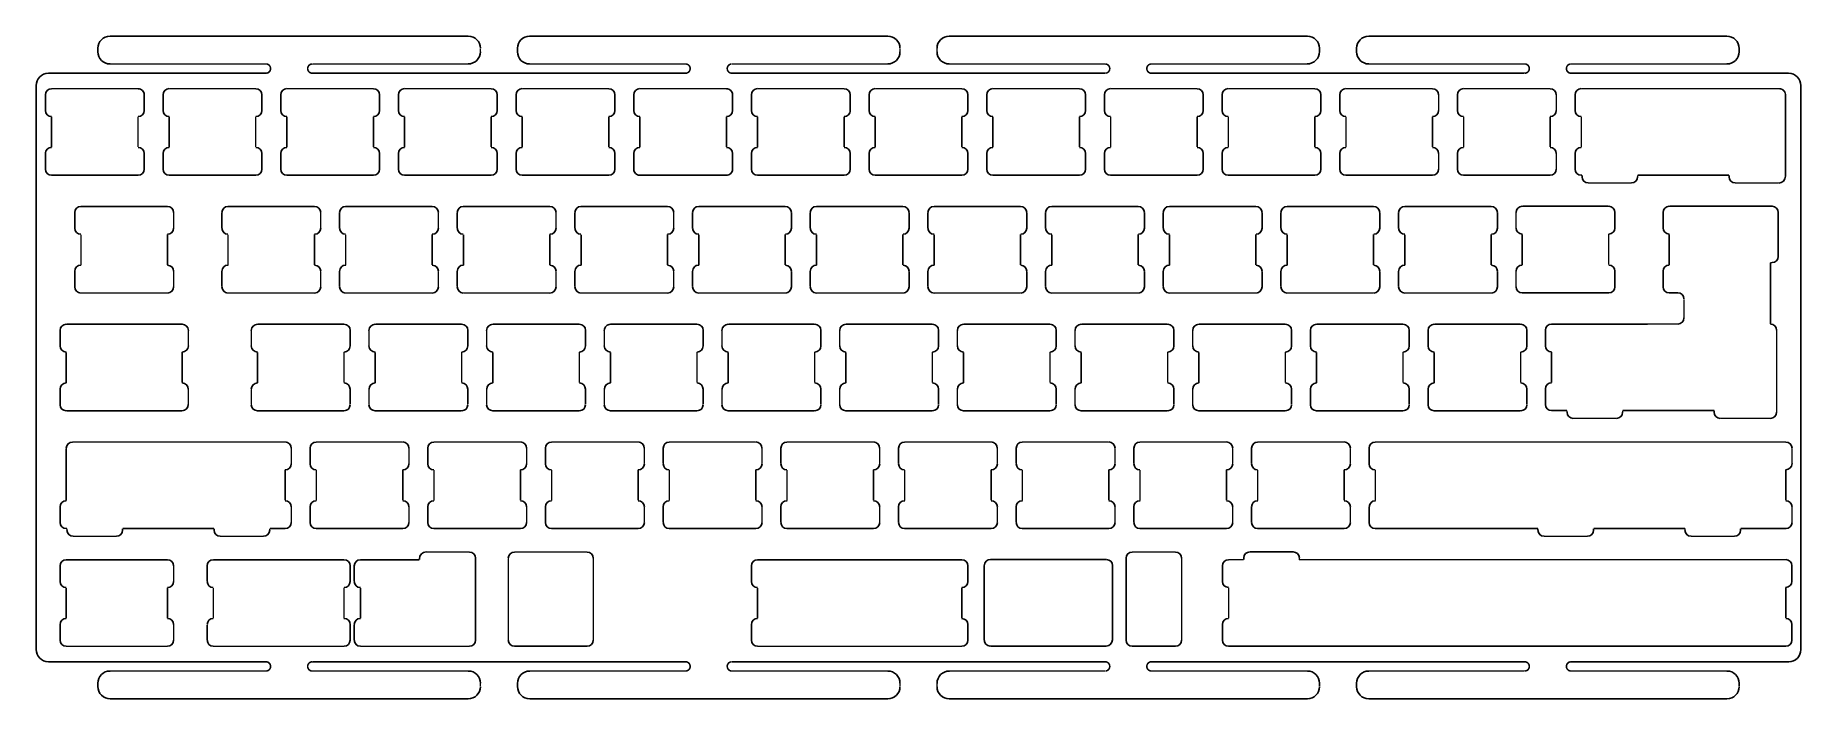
# Model space of a CAD drawing. Header units: millimetres. Extents: x 4 to 290, y -1 to 107.
import ezdxf

# ---------------------------------------------------------------- set-up
doc = ezdxf.new("R2010")
doc.units = ezdxf.units.MM
doc.layers.add('BoardOutLine', color=7, linetype='Continuous', true_color=0xff00ff)
doc.layers.add('TopSilkLayer', color=7, linetype='Continuous', true_color=0xffcc00)

msp = doc.modelspace()

# ---------------------------------------------------------------- linework, layer by layer
at = {"layer": 'BoardOutLine', "const_width": 0.254}
for points in [[(16.29, 106.56), (15.68, 106.56)], [(73.63, 106.56), (16.29, 106.56)], [(84.21, 106.56), (83.6, 106.56)], [(141.56, 106.56), (84.21, 106.56)], [(152.14, 106.56), (151.53, 106.56)], [(209.48, 106.56), (152.14, 106.56)], [(220.06, 106.56), (219.45, 106.56)], [(277.41, 106.56), (220.06, 106.56)], [(13.71, 104.56), (13.71, 104.06)], [(13.71, 104.03), (13.71, 104.06)], [(75.63, 104.59), (75.63, 104.56)], [(75.63, 104.06), (75.63, 104.55)], [(81.63, 104.56), (81.63, 104.06)], [(81.63, 104.56), (81.63, 104.06)], [(81.63, 104.03), (81.63, 104.06)], [(143.56, 104.59), (143.56, 104.56)], [(143.56, 104.06), (143.56, 104.55)], [(149.56, 104.56), (149.56, 104.06)], [(149.56, 104.56), (149.56, 104.06)], [(149.56, 104.03), (149.56, 104.06)], [(211.48, 104.59), (211.48, 104.55)], [(211.48, 104.06), (211.48, 104.55)], [(217.48, 104.56), (217.48, 104.06)], [(217.48, 104.03), (217.48, 104.06)], [(279.41, 104.06), (279.41, 104.55)], [(6.06, 100.56), (5.71, 100.56)], [(40.92, 100.56), (6.06, 100.56)], [(15.71, 102.06), (40.67, 102.06)], [(40.67, 102.06), (40.92, 102.06)], [(40.92, 102.06), (41.06, 102.05), (41.2, 102.01), (41.32, 101.94), (41.43, 101.86), (41.53, 101.75), (41.6, 101.63), (41.65, 101.47), (41.67, 101.33), (41.66, 101.19), (41.63, 101.06), (41.57, 100.93), (41.47, 100.8), (41.36, 100.7), (41.24, 100.63), (41.08, 100.58), (40.94, 100.56)], [(48.42, 100.56), (48.28, 100.57), (48.12, 100.62), (48, 100.69), (47.89, 100.78), (47.8, 100.89), (47.73, 101.01), (47.69, 101.14), (47.67, 101.28), (47.68, 101.45), (47.72, 101.58), (47.79, 101.71), (47.87, 101.82), (48, 101.93), (48.12, 102), (48.26, 102.04), (48.4, 102.06)], [(48.42, 102.06), (73.38, 102.06)], [(48.42, 100.56), (49.03, 100.56)], [(108.85, 100.56), (49.03, 100.56)], [(73.38, 102.06), (73.66, 102.06)], [(83.63, 102.06), (108.59, 102.06)], [(108.59, 102.06), (108.85, 102.06)], [(108.85, 102.06), (108.99, 102.05), (109.12, 102.01), (109.27, 101.93), (109.38, 101.84), (109.48, 101.71), (109.54, 101.59), (109.58, 101.45), (109.6, 101.31), (109.58, 101.15), (109.53, 101.01), (109.47, 100.89), (109.38, 100.78), (109.27, 100.69), (109.14, 100.62), (109.01, 100.58), (108.87, 100.56)], [(116.35, 100.56), (116.21, 100.57), (116.05, 100.62), (115.92, 100.69), (115.82, 100.78), (115.73, 100.89), (115.66, 101.01), (115.61, 101.14), (115.6, 101.28), (115.6, 101.43), (115.64, 101.56), (115.7, 101.69), (115.8, 101.82), (115.9, 101.92), (116.03, 101.99), (116.16, 102.04), (116.32, 102.06)], [(116.35, 102.06), (141.31, 102.06)], [(116.95, 100.56), (116.35, 100.56)], [(176.77, 100.56), (116.95, 100.56)], [(141.31, 102.06), (141.59, 102.06)], [(151.56, 102.06), (176.52, 102.06)], [(176.52, 102.06), (176.77, 102.06)], [(176.77, 102.06), (176.93, 102.04), (177.07, 102), (177.19, 101.93), (177.3, 101.84), (177.39, 101.73), (177.46, 101.61), (177.5, 101.47), (177.52, 101.33), (177.51, 101.17), (177.47, 101.03), (177.4, 100.91), (177.32, 100.8), (177.19, 100.69), (177.07, 100.62), (176.93, 100.58), (176.79, 100.56)], [(184.27, 100.56), (184.13, 100.57), (183.99, 100.61), (183.87, 100.68), (183.76, 100.76), (183.66, 100.87), (183.59, 100.99), (183.54, 101.14), (183.52, 101.28), (183.53, 101.43), (183.56, 101.56), (183.62, 101.69), (183.72, 101.82), (183.83, 101.92), (183.95, 101.99), (184.08, 102.04), (184.25, 102.06)], [(184.27, 102.06), (209.23, 102.06)], [(184.27, 100.56), (184.87, 100.56)], [(244.69, 100.56), (184.87, 100.56)], [(209.23, 102.06), (209.48, 102.06)], [(219.48, 102.06), (244.44, 102.06)], [(244.44, 102.06), (244.69, 102.06)], [(244.69, 102.06), (244.84, 102.05), (244.97, 102.01), (245.1, 101.94), (245.21, 101.86), (245.3, 101.75), (245.37, 101.63), (245.43, 101.47), (245.44, 101.33), (245.43, 101.17), (245.39, 101.03), (245.33, 100.91), (245.24, 100.8), (245.14, 100.7), (245.01, 100.63), (244.86, 100.58), (244.72, 100.56)], [(252.19, 100.56), (252.05, 100.57), (251.9, 100.62), (251.77, 100.69), (251.67, 100.78), (251.57, 100.89), (251.51, 101.01), (251.46, 101.14), (251.45, 101.28), (251.46, 101.45), (251.5, 101.58), (251.56, 101.71), (251.65, 101.82), (251.75, 101.92), (251.87, 101.99), (252.01, 102.04), (252.17, 102.06)], [(252.19, 102.06), (277.15, 102.06)], [(252.19, 100.56), (252.55, 100.56)], [(287.41, 100.56), (252.55, 100.56)], [(277.15, 102.06), (277.44, 102.06)], [(3.71, 98.56), (3.71, 8.27)], [(6.21, 98.06), (20.07, 98.06)], [(20.21, 98.06), (20.07, 98.06)], [(20.21, 98.06), (20.07, 98.06)], [(20.21, 98.06), (20.22, 98.06)], [(25.26, 98.06), (39.12, 98.06)], [(39.26, 98.06), (39.12, 98.06)], [(44.31, 98.06), (58.17, 98.06)], [(58.31, 98.06), (58.17, 98.06)], [(63.36, 98.06), (77.22, 98.06)], [(77.36, 98.06), (77.22, 98.06)], [(82.41, 98.06), (96.27, 98.06)], [(96.41, 98.06), (96.27, 98.06)], [(101.46, 98.06), (115.32, 98.06)], [(115.46, 98.06), (115.32, 98.06)], [(120.51, 98.06), (134.37, 98.06)], [(134.51, 98.06), (134.37, 98.06)], [(139.56, 98.06), (153.42, 98.06)], [(153.56, 98.06), (153.42, 98.06)], [(158.61, 98.06), (172.47, 98.06)], [(172.61, 98.06), (172.47, 98.06)], [(177.66, 98.06), (191.52, 98.06)], [(191.66, 98.06), (191.52, 98.06)], [(196.71, 98.06), (210.57, 98.06)], [(210.71, 98.06), (210.57, 98.06)], [(215.76, 98.06), (229.62, 98.06)], [(229.76, 98.06), (229.62, 98.06)], [(234.81, 98.06), (248.67, 98.06)], [(248.81, 98.06), (248.67, 98.06)], [(253.86, 98.06), (285.19, 98.06)], [(285.19, 98.06), (285.91, 98.06)], [(285.91, 98.06), (286.1, 98.04), (286.28, 97.99), (286.46, 97.9), (286.6, 97.78), (286.74, 97.62), (286.83, 97.46), (286.89, 97.28), (286.91, 97.07)], [(289.41, 98.56), (289.41, 97.65)], [(289.41, 7.36), (289.41, 97.65)], [(5.21, 97.08), (5.21, 97.03)], [(5.21, 94.56), (5.21, 97.03)], [(5.21, 94.56), (5.21, 94.51)], [(21.21, 97.06), (21.21, 94.58)], [(21.21, 94.58), (21.21, 94.54)], [(21.21, 94.56), (21.21, 94.54)], [(24.26, 97.08), (24.26, 97.03)], [(24.26, 94.56), (24.26, 97.03)], [(40.26, 97.06), (40.26, 94.58)], [(40.26, 94.58), (40.26, 94.54)], [(43.31, 97.08), (43.31, 97.03)], [(43.31, 94.56), (43.31, 97.03)], [(59.31, 97.06), (59.31, 94.58)], [(59.31, 94.58), (59.31, 94.54)], [(62.36, 97.08), (62.36, 97.03)], [(62.36, 94.56), (62.36, 97.03)], [(78.36, 97.06), (78.36, 94.58)], [(78.36, 94.58), (78.36, 94.54)], [(81.41, 97.08), (81.41, 97.03)], [(81.41, 94.56), (81.41, 97.03)], [(97.41, 97.06), (97.41, 94.58)], [(97.41, 94.58), (97.41, 94.54)], [(100.46, 97.08), (100.46, 97.03)], [(100.46, 94.56), (100.46, 97.03)], [(116.46, 97.06), (116.46, 94.58)], [(116.46, 94.58), (116.46, 94.54)], [(119.51, 97.08), (119.51, 97.03)], [(119.51, 94.56), (119.51, 97.03)], [(135.51, 97.06), (135.51, 94.58)], [(135.51, 94.58), (135.51, 94.54)], [(138.56, 97.08), (138.56, 97.03)], [(138.56, 94.56), (138.56, 97.03)], [(154.56, 97.06), (154.56, 94.58)], [(154.56, 94.58), (154.56, 94.54)], [(157.61, 97.08), (157.61, 97.03)], [(157.61, 94.56), (157.61, 97.03)], [(173.61, 97.06), (173.61, 94.58)], [(173.61, 94.58), (173.61, 94.54)], [(176.66, 97.08), (176.66, 97.03)], [(176.66, 94.56), (176.66, 97.03)], [(192.66, 97.06), (192.66, 94.58)], [(192.66, 94.58), (192.66, 94.54)], [(195.71, 97.08), (195.71, 97.03)], [(195.71, 94.56), (195.71, 97.03)], [(211.71, 97.06), (211.71, 94.58)], [(211.71, 94.58), (211.71, 94.54)], [(214.76, 97.08), (214.76, 97.03)], [(214.76, 94.56), (214.76, 97.03)], [(230.76, 97.06), (230.76, 94.58)], [(230.76, 94.58), (230.76, 94.54)], [(233.81, 97.08), (233.81, 97.03)], [(233.81, 94.56), (233.81, 97.03)], [(249.81, 97.06), (249.81, 94.58)], [(249.81, 94.58), (249.81, 94.54)], [(252.86, 97.03), (252.86, 97.08)], [(252.86, 94.56), (252.86, 97.03)], [(286.91, 96.66), (286.91, 97.07)], [(286.91, 96.66), (286.91, 88.65)], [(6.21, 88.56), (6.21, 93.51)], [(20.21, 93.56), (20.21, 88.61)], [(25.26, 88.56), (25.26, 93.51)], [(39.26, 93.56), (39.26, 88.61)], [(44.31, 88.56), (44.31, 93.51)], [(58.31, 93.56), (58.31, 88.61)], [(63.36, 88.56), (63.36, 93.51)], [(77.36, 93.56), (77.36, 88.61)], [(82.41, 88.56), (82.41, 93.51)], [(96.41, 93.56), (96.41, 88.61)], [(101.46, 88.56), (101.46, 93.51)], [(115.46, 93.56), (115.46, 88.61)], [(120.51, 88.56), (120.51, 93.51)], [(134.51, 93.56), (134.51, 88.61)], [(139.56, 88.56), (139.56, 93.51)], [(153.56, 93.56), (153.56, 88.61)], [(158.61, 88.56), (158.61, 93.51)], [(172.61, 93.56), (172.61, 88.61)], [(177.66, 88.56), (177.66, 93.51)], [(191.66, 93.56), (191.66, 88.61)], [(196.71, 88.56), (196.71, 93.51)], [(210.71, 93.56), (210.71, 88.61)], [(215.76, 88.56), (215.76, 93.51)], [(229.76, 93.56), (229.76, 88.61)], [(234.81, 88.56), (234.81, 93.51)], [(248.81, 93.56), (248.81, 88.61)], [(253.86, 88.56), (253.86, 93.51)], [(20.21, 88.56), (20.22, 88.56)], [(286.91, 88.65), (286.91, 83.9)], [(5.21, 87.56), (5.21, 87.58)], [(5.21, 85.06), (5.21, 87.53)], [(21.21, 87.56), (21.21, 85.08)], [(24.26, 85.06), (24.26, 87.53)], [(40.26, 87.56), (40.26, 85.08)], [(43.31, 85.06), (43.31, 87.53)], [(59.31, 87.56), (59.31, 85.08)], [(62.36, 85.06), (62.36, 87.53)], [(78.36, 87.56), (78.36, 85.08)], [(81.41, 85.06), (81.41, 87.53)], [(97.41, 87.56), (97.41, 85.08)], [(100.46, 85.06), (100.46, 87.53)], [(116.46, 87.56), (116.46, 85.08)], [(119.51, 85.06), (119.51, 87.53)], [(135.51, 87.56), (135.51, 85.08)], [(138.56, 85.06), (138.56, 87.53)], [(154.56, 87.56), (154.56, 85.08)], [(157.61, 85.06), (157.61, 87.53)], [(173.61, 87.56), (173.61, 85.08)], [(176.66, 85.06), (176.66, 87.53)], [(192.66, 87.56), (192.66, 85.08)], [(195.71, 85.06), (195.71, 87.53)], [(211.71, 87.56), (211.71, 85.08)], [(214.76, 85.06), (214.76, 87.53)], [(230.76, 87.56), (230.76, 85.08)], [(233.81, 85.06), (233.81, 87.53)], [(249.81, 87.56), (249.81, 85.08)], [(252.86, 85.06), (252.86, 87.53)], [(6.19, 84.06), (6.35, 84.06)], [(6.21, 84.06), (6.19, 84.06)], [(6.21, 84.06), (6.35, 84.06)], [(20.21, 84.06), (6.35, 84.06)], [(21.21, 85.06), (21.21, 85.04)], [(21.21, 85.06), (21.21, 85.04)], [(25.24, 84.06), (25.4, 84.06)], [(39.26, 84.06), (25.4, 84.06)], [(40.26, 85.06), (40.26, 85.04)], [(44.29, 84.06), (44.45, 84.06)], [(58.31, 84.06), (44.45, 84.06)], [(59.31, 85.06), (59.31, 85.04)], [(63.34, 84.06), (63.5, 84.06)], [(77.36, 84.06), (63.5, 84.06)], [(78.36, 85.06), (78.36, 85.04)], [(82.39, 84.06), (82.55, 84.06)], [(96.41, 84.06), (82.55, 84.06)], [(97.41, 85.06), (97.41, 85.04)], [(101.44, 84.06), (101.6, 84.06)], [(115.46, 84.06), (101.6, 84.06)], [(116.46, 85.06), (116.46, 85.04)], [(120.49, 84.06), (120.65, 84.06)], [(134.51, 84.06), (120.65, 84.06)], [(135.51, 85.06), (135.51, 85.04)], [(139.54, 84.06), (139.7, 84.06)], [(153.56, 84.06), (139.7, 84.06)], [(154.56, 85.06), (154.56, 85.04)], [(158.59, 84.06), (158.75, 84.06)], [(172.61, 84.06), (158.75, 84.06)], [(173.61, 85.06), (173.61, 85.04)], [(177.64, 84.06), (177.8, 84.06)], [(191.66, 84.06), (177.8, 84.06)], [(192.66, 85.06), (192.66, 85.04)], [(196.69, 84.06), (196.85, 84.06)], [(210.71, 84.06), (196.85, 84.06)], [(211.71, 85.06), (211.71, 85.04)], [(215.74, 84.06), (215.9, 84.06)], [(229.76, 84.06), (215.9, 84.06)], [(230.76, 85.06), (230.76, 85.04)], [(234.79, 84.06), (234.95, 84.06)], [(248.81, 84.06), (234.95, 84.06)], [(249.81, 85.06), (249.81, 85.04)], [(253.98, 84.06), (253.86, 84.06)], [(253.86, 84.06), (253.98, 84.06)], [(253.98, 83.8), (253.98, 84.06)], [(254.96, 82.8), (255.05, 82.8)], [(261.98, 82.8), (255.05, 82.8)], [(262.98, 84.06), (262.98, 83.8)], [(262.98, 83.79), (262.98, 84.06)], [(262.98, 84.06), (263.13, 84.06)], [(277.79, 84.06), (263.13, 84.06)], [(277.79, 83.8), (277.79, 84.06)], [(278.78, 82.8), (278.86, 82.8)], [(285.79, 82.8), (278.86, 82.8)], [(9.97, 78.02), (9.97, 77.98)], [(9.97, 75.51), (9.97, 77.98)], [(10.97, 79.01), (24.83, 79.01)], [(24.97, 79.01), (24.83, 79.01)], [(25.97, 78.01), (25.97, 75.53)], [(33.78, 78.02), (33.78, 77.98)], [(33.78, 75.51), (33.78, 77.98)], [(34.78, 79.01), (48.64, 79.01)], [(48.78, 79.01), (48.64, 79.01)], [(49.78, 78.01), (49.78, 75.53)], [(52.83, 78.02), (52.83, 77.98)], [(52.83, 75.51), (52.83, 77.98)], [(53.83, 79.01), (67.69, 79.01)], [(67.83, 79.01), (67.69, 79.01)], [(68.83, 78.01), (68.83, 75.53)], [(71.88, 78.02), (71.88, 77.98)], [(71.88, 75.51), (71.88, 77.98)], [(72.88, 79.01), (86.74, 79.01)], [(86.88, 79.01), (86.74, 79.01)], [(87.88, 78.01), (87.88, 75.53)], [(90.93, 78.02), (90.93, 77.98)], [(90.93, 75.51), (90.93, 77.98)], [(91.93, 79.01), (105.79, 79.01)], [(105.93, 79.01), (105.79, 79.01)], [(106.93, 78.01), (106.93, 75.53)], [(109.98, 78.02), (109.98, 77.98)], [(109.98, 75.51), (109.98, 77.98)], [(110.98, 79.01), (124.84, 79.01)], [(124.98, 79.01), (124.84, 79.01)], [(125.98, 78.01), (125.98, 75.53)], [(129.03, 78.02), (129.03, 77.98)], [(129.03, 75.51), (129.03, 77.98)], [(130.03, 79.01), (143.89, 79.01)], [(144.03, 79.01), (143.89, 79.01)], [(145.03, 78.01), (145.03, 75.53)], [(148.08, 78.02), (148.08, 77.98)], [(148.08, 75.51), (148.08, 77.98)], [(149.08, 79.01), (162.94, 79.01)], [(163.08, 79.01), (162.94, 79.01)], [(164.08, 78.01), (164.08, 75.53)], [(167.13, 78.02), (167.13, 77.98)], [(167.13, 75.51), (167.13, 77.98)], [(168.13, 79.01), (181.99, 79.01)], [(182.13, 79.01), (181.99, 79.01)], [(183.13, 78.01), (183.13, 75.53)], [(186.18, 78.02), (186.18, 77.98)], [(186.18, 75.51), (186.18, 77.98)], [(187.18, 79.01), (201.04, 79.01)], [(201.18, 79.01), (201.04, 79.01)], [(202.18, 78.01), (202.18, 75.53)], [(205.23, 78.02), (205.23, 77.98)], [(205.23, 75.51), (205.23, 77.98)], [(206.23, 79.01), (220.09, 79.01)], [(220.23, 79.01), (220.09, 79.01)], [(221.23, 78.01), (221.23, 75.53)], [(224.28, 78.02), (224.28, 77.98)], [(224.28, 75.51), (224.28, 77.98)], [(225.28, 79.01), (239.14, 79.01)], [(239.28, 79.01), (239.14, 79.01)], [(240.28, 78.01), (240.28, 75.53)], [(243.29, 78.05), (243.29, 78.01)], [(243.29, 75.54), (243.29, 78.01)], [(244.29, 79.04), (258.15, 79.04)], [(258.29, 79.04), (258.15, 79.04)], [(259.29, 78.04), (259.29, 75.56)], [(267.1, 75.54), (267.1, 78.01)], [(268.1, 79.04), (284.58, 79.04)], [(284.76, 79.04), (284.58, 79.04)], [(285.74, 78.04), (285.74, 70.99)], [(10.97, 69.51), (10.97, 74.46)], [(24.97, 74.51), (24.97, 69.56)], [(25.97, 75.53), (25.97, 75.49)], [(34.78, 69.51), (34.78, 74.46)], [(48.78, 74.51), (48.78, 69.56)], [(49.78, 75.53), (49.78, 75.49)], [(53.83, 69.51), (53.83, 74.46)], [(67.83, 74.51), (67.83, 69.56)], [(68.83, 75.53), (68.83, 75.49)], [(72.88, 69.51), (72.88, 74.46)], [(86.88, 74.51), (86.88, 69.56)], [(87.88, 75.53), (87.88, 75.49)], [(91.93, 69.51), (91.93, 74.46)], [(105.93, 74.51), (105.93, 69.56)], [(106.93, 75.53), (106.93, 75.49)], [(110.98, 69.51), (110.98, 74.46)], [(124.98, 74.51), (124.98, 69.56)], [(125.98, 75.53), (125.98, 75.49)], [(130.03, 69.51), (130.03, 74.46)], [(144.03, 74.51), (144.03, 69.56)], [(145.03, 75.53), (145.03, 75.49)], [(149.08, 69.51), (149.08, 74.46)], [(163.08, 74.51), (163.08, 69.56)], [(164.08, 75.53), (164.08, 75.49)], [(168.13, 69.51), (168.13, 74.46)], [(182.13, 74.51), (182.13, 69.56)], [(183.13, 75.53), (183.13, 75.49)], [(187.18, 69.51), (187.18, 74.46)], [(201.18, 74.51), (201.18, 69.56)], [(202.18, 75.53), (202.18, 75.49)], [(206.23, 69.51), (206.23, 74.46)], [(220.23, 74.51), (220.23, 69.56)], [(221.23, 75.53), (221.23, 75.49)], [(225.28, 69.51), (225.28, 74.46)], [(239.28, 74.51), (239.28, 69.56)], [(240.28, 75.53), (240.28, 75.49)], [(244.29, 69.54), (244.29, 74.48)], [(258.29, 74.54), (258.29, 69.58)], [(259.29, 75.56), (259.29, 75.52)], [(268.1, 69.54), (268.1, 74.49)], [(25.97, 68.51), (25.97, 66.03)], [(49.78, 68.51), (49.78, 66.03)], [(68.83, 68.51), (68.83, 66.03)], [(87.88, 68.51), (87.88, 66.03)], [(106.93, 68.51), (106.93, 66.03)], [(125.98, 68.51), (125.98, 66.03)], [(145.03, 68.51), (145.03, 66.03)], [(164.08, 68.51), (164.08, 66.03)], [(183.13, 68.51), (183.13, 66.03)], [(202.18, 68.51), (202.18, 66.03)], [(221.23, 68.51), (221.23, 66.03)], [(240.28, 68.51), (240.28, 66.03)], [(243.29, 66.03), (243.29, 68.51)], [(259.29, 68.53), (259.29, 66.06)], [(267.1, 66.04), (267.1, 68.51)], [(284.48, 69.92), (284.48, 60.09)], [(284.74, 69.92), (284.49, 69.92)], [(284.48, 69.92), (284.74, 69.92)], [(285.74, 70.92), (285.74, 70.99)], [(9.97, 66.01), (9.97, 68.48)], [(25.97, 66.01), (25.97, 65.99)], [(33.78, 66.01), (33.78, 68.48)], [(49.78, 66.01), (49.78, 65.99)], [(52.83, 66.01), (52.83, 68.48)], [(68.83, 66.01), (68.83, 65.99)], [(71.88, 66.01), (71.88, 68.48)], [(87.88, 66.01), (87.88, 65.99)], [(90.93, 66.01), (90.93, 68.48)], [(106.93, 66.01), (106.93, 65.99)], [(109.98, 66.01), (109.98, 68.48)], [(125.98, 66.01), (125.98, 65.99)], [(129.03, 66.01), (129.03, 68.48)], [(145.03, 66.01), (145.03, 65.99)], [(148.08, 66.01), (148.08, 68.48)], [(164.08, 66.01), (164.08, 65.99)], [(167.13, 66.01), (167.13, 68.48)], [(183.13, 66.01), (183.13, 65.99)], [(186.18, 66.01), (186.18, 68.48)], [(202.18, 66.01), (202.18, 65.99)], [(205.23, 66.01), (205.23, 68.48)], [(221.23, 66.01), (221.23, 65.99)], [(224.28, 66.01), (224.28, 68.48)], [(240.28, 66.01), (240.28, 65.99)], [(259.29, 66.03), (259.29, 66.02)], [(10.96, 65.01), (11.11, 65.01)], [(24.97, 65.01), (11.11, 65.01)], [(34.77, 65.01), (34.92, 65.01)], [(48.78, 65.01), (34.92, 65.01)], [(53.82, 65.01), (53.97, 65.01)], [(67.83, 65.01), (53.97, 65.01)], [(72.87, 65.01), (73.02, 65.01)], [(86.88, 65.01), (73.02, 65.01)], [(91.92, 65.01), (92.07, 65.01)], [(105.93, 65.01), (92.07, 65.01)], [(110.97, 65.01), (111.12, 65.01)], [(124.98, 65.01), (111.12, 65.01)], [(130.02, 65.01), (130.17, 65.01)], [(144.03, 65.01), (130.17, 65.01)], [(149.07, 65.01), (149.22, 65.01)], [(163.08, 65.01), (149.22, 65.01)], [(168.12, 65.01), (168.27, 65.01)], [(182.13, 65.01), (168.27, 65.01)], [(187.17, 65.01), (187.32, 65.01)], [(201.18, 65.01), (187.32, 65.01)], [(206.22, 65.01), (206.37, 65.01)], [(220.23, 65.01), (206.37, 65.01)], [(225.27, 65.01), (225.42, 65.01)], [(239.28, 65.01), (225.42, 65.01)], [(244.28, 65.03), (244.43, 65.03)], [(258.29, 65.03), (244.43, 65.03)], [(269.48, 65.04), (268.12, 65.04)], [(270.48, 60.99), (270.48, 64.01)], [(8.59, 59.96), (27.17, 59.96)], [(27.35, 59.96), (27.17, 59.96)], [(27.35, 59.96), (27.37, 59.96)], [(39.55, 59.96), (53.41, 59.96)], [(53.55, 59.96), (53.41, 59.96)], [(58.6, 59.96), (72.46, 59.96)], [(72.6, 59.96), (72.46, 59.96)], [(77.65, 59.96), (91.51, 59.96)], [(91.65, 59.96), (91.51, 59.96)], [(96.7, 59.96), (110.56, 59.96)], [(110.7, 59.96), (110.56, 59.96)], [(115.75, 59.96), (129.61, 59.96)], [(129.75, 59.96), (129.61, 59.96)], [(134.8, 59.96), (148.66, 59.96)], [(148.8, 59.96), (148.66, 59.96)], [(153.85, 59.96), (167.71, 59.96)], [(167.85, 59.96), (167.71, 59.96)], [(172.9, 59.96), (186.76, 59.96)], [(186.9, 59.96), (186.76, 59.96)], [(191.95, 59.96), (205.81, 59.96)], [(205.95, 59.96), (205.81, 59.96)], [(211, 59.96), (224.86, 59.96)], [(225, 59.96), (224.86, 59.96)], [(230.05, 59.96), (243.91, 59.96)], [(244.05, 59.96), (243.91, 59.96)], [(249.05, 59.98), (269.28, 59.99)], [(269.5, 59.99), (269.28, 59.99)], [(284.48, 59.99), (284.48, 60.09)], [(7.59, 58.93), (7.59, 58.96)], [(7.59, 58.96), (7.59, 58.84)], [(7.59, 56.46), (7.59, 58.93)], [(28.35, 58.96), (28.35, 56.48)], [(38.55, 58.97), (38.55, 58.93)], [(38.55, 56.46), (38.55, 58.93)], [(54.55, 58.96), (54.55, 56.48)], [(57.6, 58.97), (57.6, 58.93)], [(57.6, 56.46), (57.6, 58.93)], [(73.6, 58.96), (73.6, 56.48)], [(76.65, 58.97), (76.65, 58.93)], [(76.65, 56.46), (76.65, 58.93)], [(92.65, 58.96), (92.65, 56.48)], [(95.7, 58.97), (95.7, 58.93)], [(95.7, 56.46), (95.7, 58.93)], [(111.7, 58.96), (111.7, 56.48)], [(114.75, 58.97), (114.75, 58.93)], [(114.75, 56.46), (114.75, 58.93)], [(130.75, 58.96), (130.75, 56.48)], [(133.8, 58.97), (133.8, 58.93)], [(133.8, 56.46), (133.8, 58.93)], [(149.8, 58.96), (149.8, 56.48)], [(152.85, 58.97), (152.85, 58.93)], [(152.85, 56.46), (152.85, 58.93)], [(168.85, 58.96), (168.85, 56.48)], [(171.9, 58.97), (171.9, 58.93)], [(171.9, 56.46), (171.9, 58.93)], [(187.9, 58.96), (187.9, 56.48)], [(190.95, 58.97), (190.95, 58.93)], [(190.95, 56.46), (190.95, 58.93)], [(206.95, 58.96), (206.95, 56.48)], [(210, 58.97), (210, 58.93)], [(210, 56.46), (210, 58.93)], [(226, 58.96), (226, 56.48)], [(229.05, 58.97), (229.05, 58.93)], [(229.05, 56.46), (229.05, 58.93)], [(245.05, 58.96), (245.05, 56.48)], [(248.05, 56.48), (248.05, 58.96)], [(285.48, 58.99), (285.48, 45.98)], [(8.59, 50.46), (8.59, 55.41)], [(27.35, 55.46), (27.35, 50.51)], [(28.35, 56.48), (28.35, 56.44)], [(39.55, 50.46), (39.55, 55.41)], [(53.55, 55.46), (53.55, 50.51)], [(54.55, 56.48), (54.55, 56.44)], [(58.6, 50.46), (58.6, 55.41)], [(72.6, 55.46), (72.6, 50.51)], [(73.6, 56.48), (73.6, 56.44)], [(77.65, 50.46), (77.65, 55.41)], [(91.65, 55.46), (91.65, 50.51)], [(92.65, 56.48), (92.65, 56.44)], [(96.7, 50.46), (96.7, 55.41)], [(110.7, 55.46), (110.7, 50.51)], [(111.7, 56.48), (111.7, 56.44)], [(115.75, 50.46), (115.75, 55.41)], [(129.75, 55.46), (129.75, 50.51)], [(130.75, 56.48), (130.75, 56.44)], [(134.8, 50.46), (134.8, 55.41)], [(148.8, 55.46), (148.8, 50.51)], [(149.8, 56.48), (149.8, 56.44)], [(153.85, 50.46), (153.85, 55.41)], [(167.85, 55.46), (167.85, 50.51)], [(168.85, 56.48), (168.85, 56.44)], [(172.9, 50.46), (172.9, 55.41)], [(186.9, 55.46), (186.9, 50.51)], [(187.9, 56.48), (187.9, 56.44)], [(191.95, 50.46), (191.95, 55.41)], [(205.95, 55.46), (205.95, 50.51)], [(206.95, 56.48), (206.95, 56.44)], [(211, 50.46), (211, 55.41)], [(225, 55.46), (225, 50.51)], [(226, 56.48), (226, 56.44)], [(230.05, 50.46), (230.05, 55.41)], [(244.05, 55.46), (244.05, 50.51)], [(245.05, 56.48), (245.05, 56.44)], [(249.05, 50.49), (249.05, 55.44)], [(7.59, 49.43), (7.59, 49.47)], [(7.59, 46.96), (7.59, 49.43)], [(28.35, 49.46), (28.35, 46.98)], [(38.55, 46.96), (38.55, 49.43)], [(54.55, 49.46), (54.55, 46.98)], [(57.6, 46.96), (57.6, 49.43)], [(73.6, 49.46), (73.6, 46.98)], [(76.65, 46.96), (76.65, 49.43)], [(92.65, 49.46), (92.65, 46.98)], [(95.7, 46.96), (95.7, 49.43)], [(111.7, 49.46), (111.7, 46.98)], [(114.75, 46.96), (114.75, 49.43)], [(130.75, 49.46), (130.75, 46.98)], [(133.8, 46.96), (133.8, 49.43)], [(149.8, 49.46), (149.8, 46.98)], [(152.85, 46.96), (152.85, 49.43)], [(168.85, 49.46), (168.85, 46.98)], [(171.9, 46.96), (171.9, 49.43)], [(187.9, 49.46), (187.9, 46.98)], [(190.95, 46.96), (190.95, 49.43)], [(206.95, 49.46), (206.95, 46.98)], [(210, 46.96), (210, 49.43)], [(226, 49.46), (226, 46.98)], [(229.05, 46.96), (229.05, 49.43)], [(245.05, 49.46), (245.05, 46.98)], [(248.05, 49.5), (248.05, 49.46)], [(248.05, 46.99), (248.05, 49.46)], [(8.59, 45.96), (8.58, 45.96)], [(8.59, 45.96), (8.78, 45.96)], [(8.59, 45.96), (8.78, 45.96)], [(27.35, 45.96), (8.78, 45.96)], [(28.35, 46.98), (28.35, 46.96)], [(39.53, 45.96), (39.69, 45.96)], [(53.55, 45.96), (39.69, 45.96)], [(54.55, 46.96), (54.55, 46.94)], [(58.58, 45.96), (58.74, 45.96)], [(72.6, 45.96), (58.74, 45.96)], [(73.6, 46.96), (73.6, 46.94)], [(77.63, 45.96), (77.79, 45.96)], [(91.65, 45.96), (77.79, 45.96)], [(92.65, 46.96), (92.65, 46.94)], [(96.68, 45.96), (96.84, 45.96)], [(110.7, 45.96), (96.84, 45.96)], [(111.7, 46.96), (111.7, 46.94)], [(115.73, 45.96), (115.89, 45.96)], [(129.75, 45.96), (115.89, 45.96)], [(130.75, 46.96), (130.75, 46.94)], [(134.78, 45.96), (134.94, 45.96)], [(148.8, 45.96), (134.94, 45.96)], [(149.8, 46.96), (149.8, 46.94)], [(153.83, 45.96), (153.99, 45.96)], [(167.85, 45.96), (153.99, 45.96)], [(168.85, 46.96), (168.85, 46.94)], [(172.88, 45.96), (173.04, 45.96)], [(186.9, 45.96), (173.04, 45.96)], [(187.9, 46.96), (187.9, 46.94)], [(191.93, 45.96), (192.09, 45.96)], [(205.95, 45.96), (192.09, 45.96)], [(206.95, 46.96), (206.95, 46.94)], [(210.98, 45.96), (211.14, 45.96)], [(225, 45.96), (211.14, 45.96)], [(226, 46.96), (226, 46.94)], [(230.03, 45.96), (230.19, 45.96)], [(244.05, 45.96), (230.19, 45.96)], [(245.05, 46.96), (245.05, 46.94)], [(249.04, 45.99), (249.08, 45.99)], [(251.55, 45.99), (249.08, 45.99)], [(251.55, 45.73), (251.55, 45.98)], [(260.55, 45.99), (260.55, 45.73)], [(260.55, 45.99), (260.7, 45.99)], [(275.37, 45.99), (260.7, 45.99)], [(275.37, 45.73), (275.37, 45.99)], [(285.48, 45.98), (285.48, 45.73)], [(252.54, 44.73), (252.62, 44.73)], [(259.55, 44.73), (252.62, 44.73)], [(276.35, 44.73), (276.46, 44.73)], [(283.88, 44.73), (276.46, 44.73)], [(283.88, 44.73), (284.5, 44.73)], [(8.59, 39.39), (8.59, 39.91)], [(9.93, 40.91), (9.58, 40.91)], [(9.93, 40.91), (43.67, 40.91)], [(44.02, 40.91), (43.67, 40.91)], [(45.02, 39.91), (45.02, 37.43)], [(48.07, 39.92), (48.07, 39.88)], [(49.07, 40.91), (62.93, 40.91)], [(63.07, 40.91), (62.93, 40.91)], [(64.07, 39.91), (64.07, 37.43)], [(67.12, 39.92), (67.12, 39.88)], [(68.12, 40.91), (81.98, 40.91)], [(82.12, 40.91), (81.98, 40.91)], [(83.12, 39.91), (83.12, 37.43)], [(86.17, 39.92), (86.17, 39.88)], [(87.17, 40.91), (101.03, 40.91)], [(101.17, 40.91), (101.03, 40.91)], [(102.17, 39.91), (102.17, 37.43)], [(105.22, 39.92), (105.22, 39.88)], [(106.22, 40.91), (120.08, 40.91)], [(120.22, 40.91), (120.08, 40.91)], [(121.22, 39.91), (121.22, 37.43)], [(124.27, 39.92), (124.27, 39.88)], [(125.27, 40.91), (139.13, 40.91)], [(139.27, 40.91), (139.13, 40.91)], [(140.27, 39.91), (140.27, 37.43)], [(143.32, 39.92), (143.32, 39.88)], [(144.32, 40.91), (158.18, 40.91)], [(158.32, 40.91), (158.18, 40.91)], [(159.32, 39.91), (159.32, 37.43)], [(162.37, 39.92), (162.37, 39.88)], [(163.37, 40.91), (177.23, 40.91)], [(177.37, 40.91), (177.23, 40.91)], [(178.37, 39.91), (178.37, 37.43)], [(181.42, 39.92), (181.42, 39.88)], [(182.42, 40.91), (196.28, 40.91)], [(196.42, 40.91), (196.28, 40.91)], [(197.42, 39.91), (197.42, 37.43)], [(200.47, 39.92), (200.47, 39.88)], [(201.47, 40.91), (215.33, 40.91)], [(215.47, 40.91), (215.33, 40.91)], [(216.47, 39.91), (216.47, 37.43)], [(219.52, 39.92), (219.52, 39.88)], [(220.5, 40.91), (286.83, 40.91)], [(286.99, 40.91), (286.83, 40.91)], [(287.97, 39.91), (287.97, 37.43)], [(8.59, 31.41), (8.59, 39.39)], [(45.02, 37.43), (45.02, 37.39)], [(48.07, 37.41), (48.07, 39.88)], [(64.07, 37.43), (64.07, 37.39)], [(67.12, 37.41), (67.12, 39.88)], [(83.12, 37.43), (83.12, 37.39)], [(86.17, 37.41), (86.17, 39.88)], [(102.17, 37.43), (102.17, 37.39)], [(105.22, 37.41), (105.22, 39.88)], [(121.22, 37.43), (121.22, 37.39)], [(124.27, 37.41), (124.27, 39.88)], [(140.27, 37.43), (140.27, 37.39)], [(143.32, 37.41), (143.32, 39.88)], [(159.32, 37.43), (159.32, 37.39)], [(162.37, 37.41), (162.37, 39.88)], [(178.37, 37.43), (178.37, 37.39)], [(181.42, 37.41), (181.42, 39.88)], [(197.42, 37.43), (197.42, 37.39)], [(200.47, 37.41), (200.47, 39.88)], [(216.47, 37.43), (216.47, 37.39)], [(219.52, 37.41), (219.52, 39.88)], [(44.02, 36.41), (44.02, 31.46)], [(49.07, 31.41), (49.07, 36.36)], [(63.07, 36.41), (63.07, 31.46)], [(68.12, 31.41), (68.12, 36.36)], [(82.12, 36.41), (82.12, 31.46)], [(87.17, 31.41), (87.17, 36.36)], [(101.17, 36.41), (101.17, 31.46)], [(106.22, 31.41), (106.22, 36.36)], [(120.22, 36.41), (120.22, 31.46)], [(125.27, 31.41), (125.27, 36.36)], [(139.27, 36.41), (139.27, 31.46)], [(144.32, 31.41), (144.32, 36.36)], [(158.32, 36.41), (158.32, 31.46)], [(163.37, 31.41), (163.37, 36.36)], [(177.37, 36.41), (177.37, 31.46)], [(182.42, 31.41), (182.42, 36.36)], [(196.42, 36.41), (196.42, 31.46)], [(201.47, 31.41), (201.47, 36.36)], [(215.47, 36.41), (215.47, 31.46)], [(220.52, 31.41), (220.52, 36.36)], [(286.97, 36.41), (286.97, 31.46)], [(44.02, 31.41), (44.04, 31.41)], [(7.59, 30.41), (7.59, 30.42)], [(7.59, 27.91), (7.59, 30.38)], [(45.02, 30.41), (45.02, 27.93)], [(48.07, 27.91), (48.07, 30.38)], [(64.07, 30.41), (64.07, 27.93)], [(67.12, 27.91), (67.12, 30.38)], [(83.12, 30.41), (83.12, 27.93)], [(86.17, 27.91), (86.17, 30.38)], [(102.17, 30.41), (102.17, 27.93)], [(105.22, 27.91), (105.22, 30.38)], [(121.22, 30.41), (121.22, 27.93)], [(124.27, 27.91), (124.27, 30.38)], [(140.27, 30.41), (140.27, 27.93)], [(143.32, 27.91), (143.32, 30.38)], [(159.32, 30.41), (159.32, 27.93)], [(162.37, 27.91), (162.37, 30.38)], [(178.37, 30.41), (178.37, 27.93)], [(181.42, 27.91), (181.42, 30.38)], [(197.42, 30.41), (197.42, 27.93)], [(200.47, 27.91), (200.47, 30.38)], [(216.47, 30.41), (216.47, 27.93)], [(219.52, 27.91), (219.52, 30.38)], [(287.97, 30.41), (287.97, 27.93)], [(8.71, 26.91), (8.59, 26.91)], [(8.71, 26.65), (8.71, 26.9)], [(9.78, 25.65), (9.69, 25.65)], [(16.71, 25.65), (9.78, 25.65)], [(17.71, 26.91), (17.71, 26.65)], [(17.71, 26.91), (17.86, 26.91)], [(17.71, 26.65), (17.71, 26.64)], [(32.52, 26.91), (17.86, 26.91)], [(32.52, 26.65), (32.52, 26.9)], [(33.59, 25.65), (33.51, 25.65)], [(40.52, 25.65), (33.59, 25.65)], [(41.52, 26.91), (41.52, 26.65)], [(41.52, 26.65), (41.52, 26.64)], [(44.02, 26.91), (41.55, 26.91)], [(45.02, 27.91), (45.02, 27.89)], [(49.06, 26.91), (49.21, 26.91)], [(63.07, 26.91), (49.21, 26.91)], [(64.07, 27.91), (64.07, 27.89)], [(68.11, 26.91), (68.26, 26.91)], [(82.12, 26.91), (68.26, 26.91)], [(83.12, 27.91), (83.12, 27.89)], [(87.16, 26.91), (87.31, 26.91)], [(101.17, 26.91), (87.31, 26.91)], [(102.17, 27.91), (102.17, 27.89)], [(106.21, 26.91), (106.36, 26.91)], [(120.22, 26.91), (106.36, 26.91)], [(121.22, 27.91), (121.22, 27.89)], [(125.26, 26.91), (125.41, 26.91)], [(139.27, 26.91), (125.41, 26.91)], [(140.27, 27.91), (140.27, 27.89)], [(144.31, 26.91), (144.46, 26.91)], [(158.32, 26.91), (144.46, 26.91)], [(159.32, 27.91), (159.32, 27.89)], [(163.36, 26.91), (163.51, 26.91)], [(177.37, 26.91), (163.51, 26.91)], [(178.37, 27.91), (178.37, 27.89)], [(182.41, 26.91), (182.56, 26.91)], [(196.42, 26.91), (182.56, 26.91)], [(197.42, 27.91), (197.42, 27.89)], [(201.46, 26.91), (201.61, 26.91)], [(215.47, 26.91), (201.61, 26.91)], [(216.47, 27.91), (216.47, 27.89)], [(220.5, 26.91), (220.66, 26.91)], [(246.84, 26.9), (220.66, 26.9)], [(246.84, 26.65), (246.84, 26.9)], [(247.82, 25.65), (247.91, 25.65)], [(254.84, 25.65), (247.91, 25.65)], [(255.84, 26.91), (255.84, 26.65)], [(255.84, 26.91), (255.98, 26.91)], [(255.98, 26.91), (270.64, 26.91)], [(270.64, 26.65), (270.64, 26.9)], [(271.62, 25.65), (271.71, 25.65)], [(278.64, 25.65), (271.71, 25.65)], [(279.64, 26.91), (279.64, 26.65)], [(279.64, 26.91), (279.79, 26.91)], [(279.79, 26.91), (286.99, 26.91)], [(287.97, 27.89), (287.97, 27.93)], [(66.86, 23.11), (73.79, 23.11)], [(73.87, 23.11), (73.79, 23.11)], [(81.15, 23.11), (92.79, 23.11)], [(92.92, 23.11), (92.79, 23.11)], [(181.16, 23.11), (188.09, 23.11)], [(188.16, 23.11), (188.09, 23.11)], [(200.21, 23.14), (207.14, 23.14)], [(207.23, 23.14), (207.14, 23.14)], [(7.59, 20.86), (7.59, 20.88)], [(7.59, 18.36), (7.59, 20.83)], [(8.59, 21.86), (24.81, 21.86)], [(24.81, 21.86), (24.99, 21.86)], [(25.97, 20.86), (25.97, 18.38)], [(31.4, 18.36), (31.4, 20.83)], [(32.4, 21.86), (53.33, 21.86)], [(53.33, 21.86), (53.55, 21.86)], [(54.55, 20.86), (54.55, 18.38)], [(55.21, 20.86), (55.21, 20.88)], [(55.21, 18.36), (55.21, 20.83)], [(56.21, 21.86), (65.76, 21.86)], [(65.76, 22.02), (65.76, 21.86)], [(74.86, 22.11), (74.86, 8.99)], [(80.15, 22.11), (80.15, 21.98)], [(80.15, 8.87), (80.15, 21.98)], [(93.91, 22.11), (93.91, 9)], [(119.51, 18.36), (119.51, 20.83)], [(120.51, 21.86), (153.23, 21.86)], [(153.56, 21.86), (153.23, 21.86)], [(154.56, 20.86), (154.56, 18.38)], [(157.2, 20.9), (157.2, 20.78)], [(157.2, 8.9), (157.2, 20.78)], [(158.2, 21.9), (176.78, 21.9)], [(176.98, 21.9), (176.78, 21.9)], [(177.96, 20.9), (177.96, 9.02)], [(180.16, 22.13), (180.16, 21.98)], [(180.16, 8.87), (180.16, 21.98)], [(189.16, 22.11), (189.16, 9)], [(195.77, 20.89), (195.77, 20.85)], [(195.77, 18.38), (195.77, 20.85)], [(199.06, 21.88), (196.76, 21.88)], [(199.21, 21.88), (199.06, 21.88)], [(199.21, 21.88), (199.21, 22.13)], [(208.21, 22.14), (208.21, 21.88)], [(286.81, 21.88), (208.21, 21.88)], [(286.97, 21.88), (286.82, 21.88)], [(287.96, 20.88), (287.96, 18.41)], [(8.59, 12.36), (8.59, 17.31)], [(24.97, 17.36), (24.97, 12.41)], [(32.4, 17.36), (32.39, 17.36)], [(32.4, 12.36), (32.4, 17.31)], [(53.55, 17.36), (53.55, 12.41)], [(54.55, 18.36), (54.55, 18.34)], [(56.21, 12.36), (56.21, 17.31)], [(120.51, 12.36), (120.51, 17.31)], [(153.56, 17.36), (153.56, 12.41)], [(196.77, 12.38), (196.77, 17.32)], [(286.96, 17.38), (286.96, 12.43)], [(7.59, 8.86), (7.59, 11.33)], [(24.97, 12.36), (24.99, 12.36)], [(25.97, 11.36), (25.97, 8.88)], [(31.4, 11.36), (31.4, 11.38)], [(31.4, 8.86), (31.4, 11.33)], [(54.55, 11.36), (54.55, 8.88)], [(55.21, 11.38), (55.21, 11.33)], [(55.21, 8.86), (55.21, 11.33)], [(119.51, 8.86), (119.51, 11.33)], [(154.56, 11.36), (154.56, 8.88)], [(195.77, 8.88), (195.77, 11.35)], [(287.96, 11.38), (287.96, 8.91)], [(25.97, 8.86), (25.97, 8.84)], [(54.55, 8.88), (54.55, 8.84)], [(74.86, 8.84), (74.86, 8.99)], [(93.91, 8.86), (93.91, 9)], [(177.96, 9.02), (177.96, 8.9)], [(189.16, 8.87), (189.16, 9)], [(287.96, 8.87), (287.96, 8.91)], [(3.71, 7.36), (3.71, 8.27)], [(8.59, 7.86), (8.75, 7.86)], [(24.97, 7.86), (8.75, 7.86)], [(32.61, 7.86), (32.39, 7.86)], [(53.55, 7.86), (32.61, 7.86)], [(56.39, 7.86), (56.2, 7.86)], [(73.86, 7.86), (56.39, 7.86)], [(81.15, 7.87), (81.26, 7.87)], [(92.91, 7.87), (81.26, 7.87)], [(120.49, 7.86), (120.84, 7.86)], [(153.56, 7.86), (120.84, 7.86)], [(158.18, 7.9), (158.39, 7.9)], [(176.96, 7.9), (158.39, 7.9)], [(181.16, 7.87), (181.23, 7.87)], [(188.16, 7.87), (181.23, 7.87)], [(196.75, 7.88), (196.91, 7.88)], [(196.91, 7.87), (286.96, 7.87)], [(5.71, 5.36), (40.57, 5.36)], [(15.96, 3.86), (15.68, 3.86)], [(40.92, 3.86), (15.96, 3.86)], [(40.57, 5.36), (40.92, 5.36)], [(40.92, 5.36), (41.06, 5.35), (41.2, 5.31), (41.32, 5.24), (41.43, 5.16), (41.53, 5.05), (41.6, 4.93), (41.65, 4.77), (41.67, 4.63), (41.66, 4.49), (41.63, 4.36), (41.57, 4.23), (41.47, 4.1), (41.36, 4), (41.24, 3.93), (41.11, 3.88), (40.94, 3.86)], [(48.42, 3.86), (48.28, 3.87), (48.12, 3.92), (48, 3.99), (47.89, 4.08), (47.8, 4.19), (47.73, 4.31), (47.69, 4.44), (47.67, 4.58), (47.68, 4.75), (47.72, 4.88), (47.79, 5.01), (47.87, 5.12), (47.98, 5.22), (48.1, 5.29), (48.26, 5.34), (48.4, 5.36)], [(48.42, 5.36), (108.24, 5.36)], [(48.67, 3.86), (48.42, 3.86)], [(73.63, 3.86), (48.67, 3.86)], [(83.89, 3.86), (83.63, 3.86)], [(108.85, 3.86), (83.89, 3.86)], [(108.85, 5.36), (108.24, 5.36)], [(108.85, 5.36), (108.99, 5.35), (109.12, 5.31), (109.27, 5.23), (109.38, 5.14), (109.48, 5.01), (109.54, 4.89), (109.58, 4.75), (109.6, 4.61), (109.58, 4.45), (109.53, 4.31), (109.47, 4.19), (109.38, 4.08), (109.27, 3.99), (109.14, 3.92), (109.01, 3.88), (108.87, 3.86)], [(116.35, 3.86), (116.21, 3.87), (116.05, 3.92), (115.92, 3.99), (115.82, 4.08), (115.73, 4.19), (115.66, 4.31), (115.61, 4.44), (115.6, 4.58), (115.6, 4.73), (115.64, 4.86), (115.7, 4.99), (115.8, 5.12), (115.9, 5.22), (116.03, 5.29), (116.18, 5.34), (116.32, 5.36)], [(116.35, 5.36), (176.17, 5.36)], [(116.35, 3.86), (116.6, 3.86)], [(141.56, 3.86), (116.6, 3.86)], [(151.81, 3.86), (151.56, 3.86)], [(176.77, 3.86), (151.81, 3.86)], [(176.17, 5.36), (176.77, 5.36)], [(176.77, 5.36), (176.91, 5.35), (177.07, 5.3), (177.19, 5.23), (177.3, 5.14), (177.39, 5.03), (177.46, 4.91), (177.5, 4.77), (177.52, 4.63), (177.51, 4.47), (177.47, 4.33), (177.4, 4.21), (177.32, 4.1), (177.21, 4), (177.09, 3.93), (176.96, 3.88), (176.79, 3.86)], [(184.27, 3.86), (184.13, 3.87), (183.99, 3.91), (183.87, 3.98), (183.76, 4.06), (183.66, 4.17), (183.59, 4.29), (183.54, 4.44), (183.52, 4.58), (183.53, 4.73), (183.56, 4.86), (183.62, 4.99), (183.72, 5.12), (183.83, 5.22), (183.95, 5.29), (184.11, 5.34), (184.25, 5.36)], [(184.27, 5.36), (244.09, 5.36)], [(184.27, 3.86), (184.52, 3.86)], [(209.48, 3.86), (184.52, 3.86)], [(219.73, 3.86), (219.45, 3.86)], [(244.69, 3.86), (219.73, 3.86)], [(244.69, 5.36), (244.09, 5.36)], [(244.69, 5.36), (244.84, 5.35), (244.97, 5.31), (245.1, 5.24), (245.21, 5.16), (245.3, 5.05), (245.37, 4.93), (245.43, 4.77), (245.44, 4.63), (245.43, 4.47), (245.39, 4.33), (245.33, 4.21), (245.24, 4.1), (245.14, 4), (245.01, 3.93), (244.88, 3.88), (244.72, 3.86)], [(252.19, 3.86), (252.05, 3.87), (251.9, 3.92), (251.77, 3.99), (251.67, 4.08), (251.57, 4.19), (251.51, 4.31), (251.46, 4.44), (251.45, 4.58), (251.46, 4.75), (251.5, 4.88), (251.56, 5.01), (251.65, 5.12), (251.75, 5.22), (251.87, 5.29), (252.03, 5.34), (252.17, 5.36)], [(252.19, 5.36), (287.06, 5.36)], [(252.45, 3.86), (252.19, 3.86)], [(277.41, 3.86), (252.45, 3.86)], [(287.44, 5.36), (287.06, 5.36)], [(13.71, 1.86), (13.71, 1.36)], [(75.63, 1.89), (75.63, 1.86)], [(75.63, 1.36), (75.63, 1.85)], [(81.63, 1.86), (81.63, 1.36)], [(143.56, 1.89), (143.56, 1.86)], [(143.56, 1.36), (143.56, 1.85)], [(149.56, 1.86), (149.56, 1.36)], [(149.56, 1.33), (149.56, 1.36)], [(211.48, 1.89), (211.48, 1.86)], [(211.48, 1.36), (211.48, 1.85)], [(217.48, 1.86), (217.48, 1.36)], [(217.48, 1.33), (217.48, 1.36)], [(279.41, 1.89), (279.41, 1.86)], [(279.41, 1.36), (279.41, 1.85)], [(15.71, -0.64), (73.05, -0.64)], [(73.05, -0.64), (73.66, -0.64)], [(83.63, -0.64), (140.98, -0.64)], [(140.98, -0.64), (141.59, -0.64)], [(151.56, -0.64), (208.9, -0.64)], [(208.9, -0.64), (209.51, -0.64)], [(219.48, -0.64), (276.83, -0.64)], [(276.83, -0.64), (277.44, -0.64)]]:
    msp.add_lwpolyline(points, dxfattribs=at)
at = {"layer": 'BoardOutLine'}
for centre, radius, start, end in [((15.68, 104.59), 1.97, 90, 180), ((73.67, 104.59), 1.97, 0, 90), ((83.6, 104.59), 1.97, 90, 180), ((141.59, 104.59), 1.97, 0, 90), ((151.53, 104.59), 1.97, 90, 180), ((209.51, 104.59), 1.97, 0, 90), ((219.45, 104.59), 1.97, 90, 180), ((277.41, 104.56), 2, 0, 90), ((15.68, 104.03), 1.97, 180, 270), ((73.66, 104.03), 1.97, 270, 0), ((83.6, 104.03), 1.97, 180, 270), ((141.59, 104.03), 1.97, 270, 0), ((151.53, 104.03), 1.97, 180, 270), ((209.48, 104.06), 2, 270, 360), ((219.45, 104.03), 1.97, 180, 270), ((277.44, 104.03), 1.97, 270, 0), ((5.71, 98.56), 2, 90, 180), ((287.41, 98.56), 2, 0, 90), ((6.21, 97.06), 1, 90, 180), ((20.21, 97.06), 1, 359.9985, 90), ((25.24, 97.08), 0.984, 90, 180), ((39.26, 97.06), 1, 0, 90), ((44.29, 97.08), 0.984, 90, 180), ((58.31, 97.06), 1, 0, 90), ((63.34, 97.08), 0.984, 90, 180), ((77.36, 97.06), 1, 0, 90), ((82.39, 97.08), 0.984, 90, 180), ((96.41, 97.06), 1, 0, 90), ((101.44, 97.08), 0.984, 90, 180), ((115.46, 97.06), 1, 359.9985, 90), ((120.49, 97.08), 0.984, 90, 180), ((134.51, 97.06), 1, 0, 90), ((139.54, 97.08), 0.984, 90, 180), ((153.56, 97.06), 1, 0, 90), ((158.59, 97.08), 0.984, 90, 180), ((172.61, 97.06), 1, 0, 90), ((177.64, 97.08), 0.984, 90, 180), ((191.66, 97.06), 1, 0, 90), ((196.69, 97.08), 0.984, 90, 180), ((210.71, 97.06), 1, 0, 90), ((215.74, 97.08), 0.984, 90, 180), ((229.76, 97.06), 1, 0, 90), ((234.79, 97.08), 0.984, 90, 180), ((248.81, 97.06), 1, 0, 90), ((253.84, 97.08), 0.984, 90, 180), ((6.19, 94.54), 0.984, 180.003, 270), ((20.22, 94.54), 0.984, 270, 359.9985), ((25.24, 94.54), 0.984, 180, 270), ((39.27, 94.54), 0.984, 270, 0), ((44.29, 94.54), 0.984, 180, 270), ((58.32, 94.54), 0.984, 270, 0), ((63.34, 94.54), 0.984, 180, 270), ((77.37, 94.54), 0.984, 270, 0), ((82.39, 94.54), 0.984, 180, 270), ((96.42, 94.54), 0.984, 270, 0), ((101.44, 94.54), 0.984, 180.0015, 270), ((115.47, 94.54), 0.984, 270, 359.9985), ((120.49, 94.54), 0.984, 180, 270), ((134.52, 94.54), 0.984, 270, 0.0015), ((139.54, 94.54), 0.984, 180, 270), ((153.57, 94.54), 0.984, 270, 0), ((158.59, 94.54), 0.984, 180, 270), ((172.62, 94.54), 0.984, 270, 0), ((177.64, 94.54), 0.984, 180, 270), ((191.67, 94.54), 0.984, 270, 0), ((196.69, 94.54), 0.984, 180, 270), ((210.72, 94.54), 0.984, 270, 0), ((215.74, 94.54), 0.984, 180, 270), ((229.77, 94.54), 0.984, 270, 0), ((234.79, 94.54), 0.984, 180, 270), ((248.82, 94.54), 0.984, 270, 0), ((253.84, 94.54), 0.984, 180, 270), ((6.21, 87.56), 1, 90, 180.0015), ((20.22, 87.58), 0.984, 0, 90), ((25.26, 87.56), 1, 90, 180), ((39.27, 87.58), 0.984, 0, 90), ((44.31, 87.56), 1, 90, 180), ((58.32, 87.58), 0.984, 0, 90), ((63.36, 87.56), 1, 90, 180), ((77.37, 87.58), 0.984, 0, 90), ((82.41, 87.56), 1, 90, 180), ((96.42, 87.58), 0.984, 0, 90), ((101.46, 87.56), 1, 90, 180), ((115.47, 87.58), 0.984, 0, 90), ((120.51, 87.56), 1, 90, 180), ((134.52, 87.58), 0.984, 0, 90), ((139.56, 87.56), 1, 90, 180), ((153.57, 87.58), 0.984, 0, 90), ((158.61, 87.56), 1, 90, 180), ((172.62, 87.58), 0.984, 0, 90), ((177.66, 87.56), 1, 90, 180), ((191.67, 87.58), 0.984, 0, 90), ((196.71, 87.56), 1, 90, 180), ((210.72, 87.58), 0.984, 0, 90), ((215.76, 87.56), 1, 90, 180), ((229.77, 87.58), 0.984, 0, 90), ((234.81, 87.56), 1, 90, 180), ((248.82, 87.58), 0.984, 0, 90), ((253.86, 87.56), 1, 90, 180), ((6.19, 85.04), 0.984, 180, 270), ((20.22, 85.04), 0.984, 270, 0), ((25.24, 85.04), 0.984, 180, 270), ((39.27, 85.04), 0.984, 270, 0), ((44.29, 85.04), 0.984, 180, 270), ((58.32, 85.04), 0.984, 270, 0), ((63.34, 85.04), 0.984, 180, 270), ((77.37, 85.04), 0.984, 270, 0), ((82.39, 85.04), 0.984, 180, 270), ((96.42, 85.04), 0.984, 270, 0), ((101.44, 85.04), 0.984, 179.9985, 270), ((115.47, 85.04), 0.984, 270, 0.0015), ((120.49, 85.04), 0.984, 180, 270), ((134.52, 85.04), 0.984, 270, 359.9985), ((139.54, 85.04), 0.984, 180, 270), ((153.57, 85.04), 0.984, 270, 0), ((158.59, 85.04), 0.984, 180, 270), ((172.62, 85.04), 0.984, 270, 0), ((177.64, 85.04), 0.984, 180, 270), ((191.67, 85.04), 0.984, 270, 0), ((196.69, 85.04), 0.984, 180, 270), ((210.72, 85.04), 0.984, 270, 0), ((215.74, 85.04), 0.984, 180, 270), ((229.77, 85.04), 0.984, 270, 0), ((234.79, 85.04), 0.984, 180, 270), ((248.82, 85.04), 0.984, 270, 0), ((253.86, 85.06), 1, 180, 270), ((254.96, 83.79), 0.984, 180, 270), ((261.99, 83.79), 0.984, 270, 360), ((278.78, 83.79), 0.984, 180, 270), ((285.81, 83.9), 1.1, 270, 0), ((10.96, 78.02), 0.984, 90, 180), ((24.97, 78.01), 1, 0, 90), ((34.77, 78.02), 0.984, 90, 180), ((48.78, 78.01), 1, 0, 90), ((53.82, 78.02), 0.984, 90, 180), ((67.83, 78.01), 1, 0, 90), ((72.87, 78.02), 0.984, 90, 180), ((86.88, 78.01), 1, 0, 90), ((91.92, 78.02), 0.984, 90, 180), ((105.93, 78.01), 1, 0, 90), ((110.97, 78.02), 0.984, 90, 180), ((124.98, 78.01), 1, 0, 90), ((130.02, 78.02), 0.984, 90, 180), ((144.03, 78.01), 1, 0, 90), ((149.07, 78.02), 0.984, 90, 180), ((163.08, 78.01), 1, 0, 90), ((168.12, 78.02), 0.984, 90, 180), ((182.13, 78.01), 1, 0, 90), ((187.17, 78.02), 0.984, 90, 180), ((201.18, 78.01), 1, 0, 90), ((206.22, 78.02), 0.984, 90, 180), ((220.23, 78.01), 1, 0, 90), ((225.27, 78.02), 0.984, 90, 180), ((239.28, 78.01), 1, 0, 90), ((244.28, 78.05), 0.984, 90, 180), ((258.29, 78.04), 1, 0, 90), ((268.1, 78.04), 1, 90, 180), ((284.76, 78.05), 0.984, 0, 90), ((10.96, 75.49), 0.984, 180, 270), ((24.99, 75.49), 0.984, 270, 0), ((34.77, 75.49), 0.984, 180, 270), ((48.8, 75.49), 0.984, 270, 0), ((53.82, 75.49), 0.984, 180, 270), ((67.85, 75.49), 0.984, 270, 0), ((72.87, 75.49), 0.984, 180, 270), ((86.9, 75.49), 0.984, 270, 0), ((91.92, 75.49), 0.984, 180, 270), ((105.95, 75.49), 0.984, 270, 0), ((110.97, 75.49), 0.984, 180, 270), ((125, 75.49), 0.984, 270, 0), ((130.02, 75.49), 0.984, 180, 270), ((144.05, 75.49), 0.984, 270, 0), ((149.07, 75.49), 0.984, 180, 270), ((163.1, 75.49), 0.984, 270, 0), ((168.12, 75.49), 0.984, 180, 270), ((182.15, 75.49), 0.984, 270, 0), ((187.17, 75.49), 0.984, 180, 270), ((201.2, 75.49), 0.984, 270, 0), ((206.22, 75.49), 0.984, 180, 270), ((220.25, 75.49), 0.984, 270, 0), ((225.27, 75.49), 0.984, 180, 270), ((239.3, 75.49), 0.984, 270, 0), ((244.28, 75.52), 0.984, 180, 270), ((258.31, 75.52), 0.984, 270, 0), ((268.1, 75.54), 1, 180, 270), ((10.97, 68.51), 1, 90, 180), ((24.99, 68.52), 0.984, 0, 90), ((34.78, 68.51), 1, 90, 180), ((48.8, 68.52), 0.984, 0, 90), ((53.83, 68.51), 1, 90, 180), ((67.85, 68.52), 0.984, 0, 90), ((72.88, 68.51), 1, 90, 180), ((86.9, 68.52), 0.984, 0, 90), ((91.93, 68.51), 1, 90, 180), ((105.95, 68.52), 0.984, 0, 90), ((110.98, 68.51), 1, 90, 180), ((125, 68.52), 0.984, 0, 90), ((130.03, 68.51), 1, 90, 180), ((144.05, 68.52), 0.984, 0, 90), ((149.08, 68.51), 1, 90, 180), ((163.1, 68.52), 0.984, 0, 90), ((168.13, 68.51), 1, 90, 180), ((182.15, 68.52), 0.984, 0, 90), ((187.18, 68.51), 1, 90, 180), ((201.2, 68.52), 0.984, 0, 90), ((206.23, 68.51), 1, 90, 180), ((220.25, 68.52), 0.984, 0, 90), ((225.28, 68.51), 1, 90, 180), ((239.3, 68.52), 0.984, 0, 90), ((244.29, 68.53), 1, 90, 180), ((258.31, 68.55), 0.984, 0, 90), ((268.09, 68.55), 0.984, 90, 180), ((284.74, 70.92), 1, 270, 360), ((10.96, 65.99), 0.984, 180, 270), ((24.99, 65.99), 0.984, 270, 0), ((34.77, 65.99), 0.984, 180, 270), ((48.8, 65.99), 0.984, 270, 0), ((53.82, 65.99), 0.984, 180, 270), ((67.85, 65.99), 0.984, 270, 0), ((72.87, 65.99), 0.984, 180, 270), ((86.9, 65.99), 0.984, 270, 0), ((91.92, 65.99), 0.984, 180, 270), ((105.95, 65.99), 0.984, 270, 0), ((110.97, 65.99), 0.984, 180, 270), ((125, 65.99), 0.984, 270, 0), ((130.02, 65.99), 0.984, 180, 270), ((144.05, 65.99), 0.984, 270, 0), ((149.07, 65.99), 0.984, 180, 270), ((163.1, 65.99), 0.984, 270, 0), ((168.12, 65.99), 0.984, 180, 270), ((182.15, 65.99), 0.984, 270, 0), ((187.17, 65.99), 0.984, 180, 270), ((201.2, 65.99), 0.984, 270, 0), ((206.22, 65.99), 0.984, 180, 270), ((220.25, 65.99), 0.984, 270, 0), ((225.27, 65.99), 0.984, 180, 270), ((239.3, 65.99), 0.984, 270, 0), ((244.28, 66.02), 0.984, 180, 270), ((258.31, 66.02), 0.984, 270, 0), ((268.09, 66.02), 0.984, 180, 270), ((269.5, 64.05), 0.984, 360, 90), ((269.5, 60.97), 0.984, 270, 0), ((8.58, 58.97), 0.984, 90, 180), ((27.37, 58.97), 0.984, 0, 90), ((39.53, 58.97), 0.984, 90, 180), ((53.55, 58.96), 1, 0, 90), ((58.58, 58.97), 0.984, 90, 180), ((72.6, 58.96), 1, 0, 90), ((77.63, 58.97), 0.984, 90, 180), ((91.65, 58.96), 1, 0, 90), ((96.68, 58.97), 0.984, 90, 180.0015), ((110.7, 58.96), 1, 0, 90), ((115.73, 58.97), 0.984, 90, 180), ((129.75, 58.96), 1, 0, 90), ((134.78, 58.97), 0.984, 90, 180), ((148.8, 58.96), 1, 0, 90), ((153.83, 58.97), 0.984, 90, 180), ((167.85, 58.96), 1, 0, 90), ((172.88, 58.97), 0.984, 90, 180), ((186.9, 58.96), 1, 0, 90), ((191.93, 58.97), 0.984, 90, 180), ((205.95, 58.96), 1, 0, 90), ((210.98, 58.97), 0.984, 90, 180), ((225, 58.96), 1, 0, 90), ((230.03, 58.97), 0.984, 90, 180), ((244.05, 58.96), 1, 0, 90), ((249.05, 58.98), 1, 90, 180), ((284.48, 58.99), 1, 0, 90), ((8.59, 56.46), 1, 180, 270), ((27.37, 56.44), 0.984, 270, 0), ((39.53, 56.44), 0.984, 180, 270), ((53.56, 56.44), 0.984, 270, 0), ((58.58, 56.44), 0.984, 180, 270), ((72.61, 56.44), 0.984, 270, 0), ((77.63, 56.44), 0.984, 180, 270), ((91.66, 56.44), 0.984, 270, 0), ((96.68, 56.44), 0.984, 180, 270), ((110.71, 56.44), 0.984, 270, 359.9985), ((115.73, 56.44), 0.984, 180, 270), ((129.76, 56.44), 0.984, 270, 0), ((134.78, 56.44), 0.984, 180, 270), ((148.81, 56.44), 0.984, 270, 0), ((153.83, 56.44), 0.984, 180, 270), ((167.86, 56.44), 0.984, 270, 0), ((172.88, 56.44), 0.984, 180, 270), ((186.91, 56.44), 0.984, 270, 0), ((191.93, 56.44), 0.984, 180, 270), ((205.96, 56.44), 0.984, 270, 0), ((210.98, 56.44), 0.984, 180, 270), ((225.01, 56.44), 0.984, 270, 0), ((230.03, 56.44), 0.984, 180, 270), ((244.06, 56.44), 0.984, 270, 0), ((249.04, 56.47), 0.984, 180, 270), ((8.58, 49.47), 0.984, 90, 180), ((27.35, 49.46), 1, 0, 90), ((39.55, 49.46), 1, 90, 180), ((53.56, 49.47), 0.984, 0, 90), ((58.6, 49.46), 1, 90, 180), ((72.61, 49.47), 0.984, 0, 90), ((77.65, 49.46), 1, 90, 180), ((91.66, 49.47), 0.984, 0, 90), ((96.7, 49.46), 1, 90, 180), ((110.71, 49.47), 0.984, 0.0015, 90), ((115.75, 49.46), 1, 90, 180), ((129.76, 49.47), 0.984, 0, 90), ((134.8, 49.46), 1, 90, 180), ((148.81, 49.47), 0.984, 0, 90), ((153.85, 49.46), 1, 90, 180), ((167.86, 49.47), 0.984, 0, 90), ((172.9, 49.46), 1, 90, 180), ((186.91, 49.47), 0.984, 0, 90), ((191.95, 49.46), 1, 90, 180), ((205.96, 49.47), 0.984, 0, 90), ((211, 49.46), 1, 90, 180), ((225.01, 49.47), 0.984, 0, 90), ((230.05, 49.46), 1, 90, 180), ((244.06, 49.47), 0.984, 0, 90), ((249.04, 49.5), 0.984, 90, 180), ((8.58, 46.94), 0.984, 180, 270), ((27.35, 46.96), 1, 270, 0), ((39.53, 46.94), 0.984, 180, 270), ((53.56, 46.94), 0.984, 270, 0), ((58.58, 46.94), 0.984, 180, 270), ((72.61, 46.94), 0.984, 270, 0), ((77.63, 46.94), 0.984, 180, 270), ((91.66, 46.94), 0.984, 270, 0), ((96.68, 46.94), 0.984, 180, 270), ((110.71, 46.94), 0.984, 270, 0), ((115.73, 46.94), 0.984, 180, 270), ((129.76, 46.94), 0.984, 270, 0), ((134.78, 46.94), 0.984, 180, 270), ((148.81, 46.94), 0.984, 270, 0), ((153.83, 46.94), 0.984, 180, 270), ((167.86, 46.94), 0.984, 270, 0), ((172.88, 46.94), 0.984, 180, 270), ((186.91, 46.94), 0.984, 270, 0), ((191.93, 46.94), 0.984, 180, 270), ((205.96, 46.94), 0.984, 270, 0), ((210.98, 46.94), 0.984, 180, 270), ((225.01, 46.94), 0.984, 270, 0), ((230.03, 46.94), 0.984, 180, 270), ((244.06, 46.94), 0.984, 270, 0), ((249.04, 46.97), 0.984, 180, 270), ((252.54, 45.71), 0.984, 180, 270), ((259.57, 45.71), 0.984, 270, 0), ((276.35, 45.72), 0.985, 180, 270), ((284.5, 45.72), 0.984, 270, 360), ((9.58, 39.92), 0.984, 90, 180), ((44.02, 39.91), 1, 0, 90), ((49.06, 39.92), 0.984, 90, 180), ((63.07, 39.91), 1, 0, 90), ((68.11, 39.92), 0.984, 90, 180), ((82.12, 39.91), 1, 0, 90), ((87.16, 39.92), 0.984, 90, 180), ((101.17, 39.91), 1, 0, 90), ((106.21, 39.92), 0.984, 90, 180), ((120.22, 39.91), 1, 0, 90), ((125.26, 39.92), 0.984, 90, 180), ((139.27, 39.91), 1, 0, 90), ((144.31, 39.92), 0.984, 90, 180), ((158.32, 39.91), 1, 0, 90), ((163.36, 39.92), 0.984, 90, 180), ((177.37, 39.91), 1, 0, 90), ((182.41, 39.92), 0.984, 90, 180), ((196.42, 39.91), 1, 0, 90), ((201.46, 39.92), 0.984, 90, 180), ((215.47, 39.91), 1, 0, 90), ((220.5, 39.92), 0.984, 90, 180), ((286.83, 40.91), 0.0000508, 270, 360), ((286.99, 39.92), 0.984, 0, 90), ((44.04, 37.39), 0.984, 270, 0), ((49.06, 37.39), 0.984, 180, 270), ((63.09, 37.39), 0.984, 270, 0), ((68.11, 37.39), 0.984, 180, 270), ((82.14, 37.39), 0.984, 270, 0), ((87.16, 37.39), 0.984, 180, 270), ((101.19, 37.39), 0.984, 270, 0), ((106.21, 37.39), 0.984, 180, 270), ((120.24, 37.39), 0.984, 270, 0), ((125.26, 37.39), 0.984, 180, 270), ((139.29, 37.39), 0.984, 270, 0), ((144.31, 37.39), 0.984, 180, 270), ((158.34, 37.39), 0.984, 270, 0), ((163.36, 37.39), 0.984, 180, 270), ((177.39, 37.39), 0.984, 270, 0), ((182.41, 37.39), 0.984, 180, 270), ((196.44, 37.39), 0.984, 270, 0), ((201.46, 37.39), 0.984, 180, 270), ((215.49, 37.39), 0.984, 270, 0), ((220.5, 37.39), 0.984, 180, 270), ((286.97, 37.41), 1, 270, 0), ((8.58, 30.42), 0.984, 90, 180), ((44.04, 30.42), 0.984, 360, 90), ((49.07, 30.41), 1, 90, 180), ((63.09, 30.42), 0.984, 0, 90), ((68.12, 30.41), 1, 90, 180), ((82.14, 30.42), 0.984, 0, 90), ((87.17, 30.41), 1, 90, 180), ((101.19, 30.42), 0.984, 0, 90), ((106.22, 30.41), 1, 90, 180), ((120.24, 30.42), 0.984, 0, 90), ((125.27, 30.41), 1, 90, 180), ((139.29, 30.42), 0.984, 0, 90), ((144.32, 30.41), 1, 90, 180), ((158.34, 30.42), 0.984, 0, 90), ((163.37, 30.41), 1, 90, 180), ((177.39, 30.42), 0.984, 0, 90), ((182.42, 30.41), 1, 90, 180), ((196.44, 30.42), 0.984, 0, 90), ((201.47, 30.41), 1, 90, 180), ((215.49, 30.42), 0.984, 0, 90), ((220.52, 30.41), 1, 90, 180), ((286.99, 30.42), 0.984, 0, 90), ((8.59, 27.91), 1, 180, 270), ((9.69, 26.64), 0.984, 180, 270), ((16.72, 26.64), 0.984, 270, 0), ((33.51, 26.64), 0.984, 180, 270), ((40.54, 26.64), 0.984, 270, 0), ((44.04, 27.89), 0.984, 270, 0), ((49.06, 27.89), 0.984, 180, 270), ((63.09, 27.89), 0.984, 270, 0), ((68.11, 27.89), 0.984, 180, 270), ((82.14, 27.89), 0.984, 270, 0), ((87.16, 27.89), 0.984, 180, 270), ((101.19, 27.89), 0.984, 270, 0), ((106.21, 27.89), 0.984, 180, 270), ((120.24, 27.89), 0.984, 270, 0), ((125.26, 27.89), 0.984, 180, 270), ((139.29, 27.89), 0.984, 270, 0), ((144.31, 27.89), 0.984, 180, 270), ((158.34, 27.89), 0.984, 270, 0), ((163.36, 27.89), 0.984, 180, 270), ((177.39, 27.89), 0.984, 270, 0), ((182.41, 27.89), 0.984, 180, 270), ((196.44, 27.89), 0.984, 270, 0), ((201.46, 27.89), 0.984, 180, 270), ((215.49, 27.89), 0.984, 270, 0), ((220.5, 27.89), 0.984, 180, 270), ((220.66, 26.91), 0.00254, 180, 270), ((247.82, 26.64), 0.984, 180, 270), ((254.85, 26.64), 0.984, 270, 360), ((270.64, 26.9), 0.00257, 0, 90), ((271.62, 26.64), 0.984, 180, 270), ((278.66, 26.64), 0.984, 270, 360), ((286.99, 27.89), 0.984, 270, 0), ((286.99, 26.91), 0.0000762, 270, 360), ((66.86, 22.02), 1.1, 90, 180), ((73.87, 22.13), 0.984, 0, 90), ((81.15, 22.11), 1, 90, 180), ((92.92, 22.13), 0.984, 0, 90), ((181.14, 22.13), 0.984, 90, 180), ((188.16, 22.11), 1, 0, 90), ((200.2, 22.15), 0.984, 90, 180), ((207.23, 22.15), 0.984, 0, 90), ((8.57, 20.88), 0.984, 90, 180), ((24.99, 20.88), 0.984, 0, 90), ((32.4, 20.86), 1, 90, 180), ((53.55, 20.86), 1, 360, 90), ((56.2, 20.88), 0.984, 90, 180), ((120.51, 20.86), 1, 90, 180), ((153.56, 20.86), 1, 0, 90), ((158.2, 20.9), 1, 90, 180), ((176.98, 20.91), 0.984, 0, 90), ((196.75, 20.89), 0.984, 90, 180), ((196.76, 21.87), 0.00744, 90, 180), ((208.21, 21.88), 0.0000762, 180, 270), ((286.81, 21.88), 0.00254, 359.9971, 89.427), ((286.97, 20.9), 0.984, 0, 90), ((8.57, 18.34), 0.984, 180, 270), ((24.97, 18.36), 1, 270, 0), ((32.39, 18.34), 0.984, 180, 270), ((53.56, 18.34), 0.984, 270, 0), ((56.2, 18.34), 0.984, 180, 270), ((120.51, 18.36), 1, 180, 270), ((153.56, 18.36), 1, 270, 0), ((196.75, 18.36), 0.984, 180, 270), ((286.96, 18.38), 1, 270, 0), ((8.59, 11.36), 1, 90, 180), ((24.99, 11.38), 0.984, 0, 90), ((32.39, 11.38), 0.984, 90, 180), ((53.55, 11.36), 1, 0, 90), ((56.2, 11.38), 0.984, 90, 180), ((120.51, 11.36), 1, 90, 180), ((153.57, 11.37), 0.984, 0, 90), ((196.77, 11.38), 1, 90, 180), ((286.97, 11.4), 0.984, 0, 90), ((8.59, 8.86), 1, 180, 270), ((24.99, 8.84), 0.984, 270, 0), ((32.39, 8.84), 0.984, 180, 270), ((53.56, 8.84), 0.984, 270, 0), ((56.2, 8.84), 0.984, 180, 270), ((73.87, 8.84), 0.984, 270, 0), ((81.15, 8.87), 1, 180, 270), ((92.92, 8.86), 0.984, 270, 360), ((120.49, 8.84), 0.984, 180, 270), ((153.56, 8.86), 1, 270, 0), ((158.18, 8.88), 0.984, 180, 270), ((176.96, 8.9), 1, 270, 0), ((181.16, 8.87), 1, 180, 270), ((188.16, 8.87), 1, 270, 0), ((196.75, 8.86), 0.984, 180, 270), ((286.97, 8.87), 0.984, 270, 0), ((5.71, 7.36), 2, 180, 270), ((196.91, 7.88), 0.00254, 179.9971, 269.427), ((286.96, 7.88), 0.00998, 270, 360), ((287.44, 7.33), 1.97, 270, 0), ((15.68, 1.89), 1.97, 90, 180), ((73.67, 1.89), 1.97, 360, 90), ((83.63, 1.86), 2, 90, 180), ((141.59, 1.89), 1.97, 360, 90), ((151.56, 1.86), 2, 90, 180), ((209.51, 1.89), 1.97, 360, 90), ((219.45, 1.89), 1.97, 90, 180), ((277.44, 1.89), 1.97, 360, 90), ((15.71, 1.36), 2, 180, 270), ((73.66, 1.33), 1.97, 270, 0), ((83.63, 1.36), 2, 180, 270), ((141.59, 1.33), 1.97, 270, 0), ((151.53, 1.33), 1.97, 180, 270), ((209.51, 1.33), 1.97, 270, 0), ((219.45, 1.33), 1.97, 180, 270), ((277.44, 1.33), 1.97, 270, 0)]:
    msp.add_arc(centre, radius, start, end, dxfattribs=at)
at = {"layer": 'TopSilkLayer', "const_width": 0.254}
for points in [[(279.41, 104.56)], [(25.24, 93.56)], [(253.84, 93.56)], [(39.27, 88.56)], [(252.86, 87.56)], [(267.1, 68.55)], [(268.09, 65.04)], [(270.49, 64.05)], [(7.59, 58.97)], [(249.04, 55.48)], [(285.48, 45.72)], [(8.59, 39.92)], [(73.87, 23.11)], [(119.51, 20.86)], [(8.57, 17.36)], [(56.2, 17.36)], [(7.59, 11.36)], [(119.51, 11.36)], [(153.57, 12.36)], [(81.63, 1.36)]]:
    msp.add_lwpolyline(points, close=True, dxfattribs=at)

doc.saveas('drawing.dxf')
